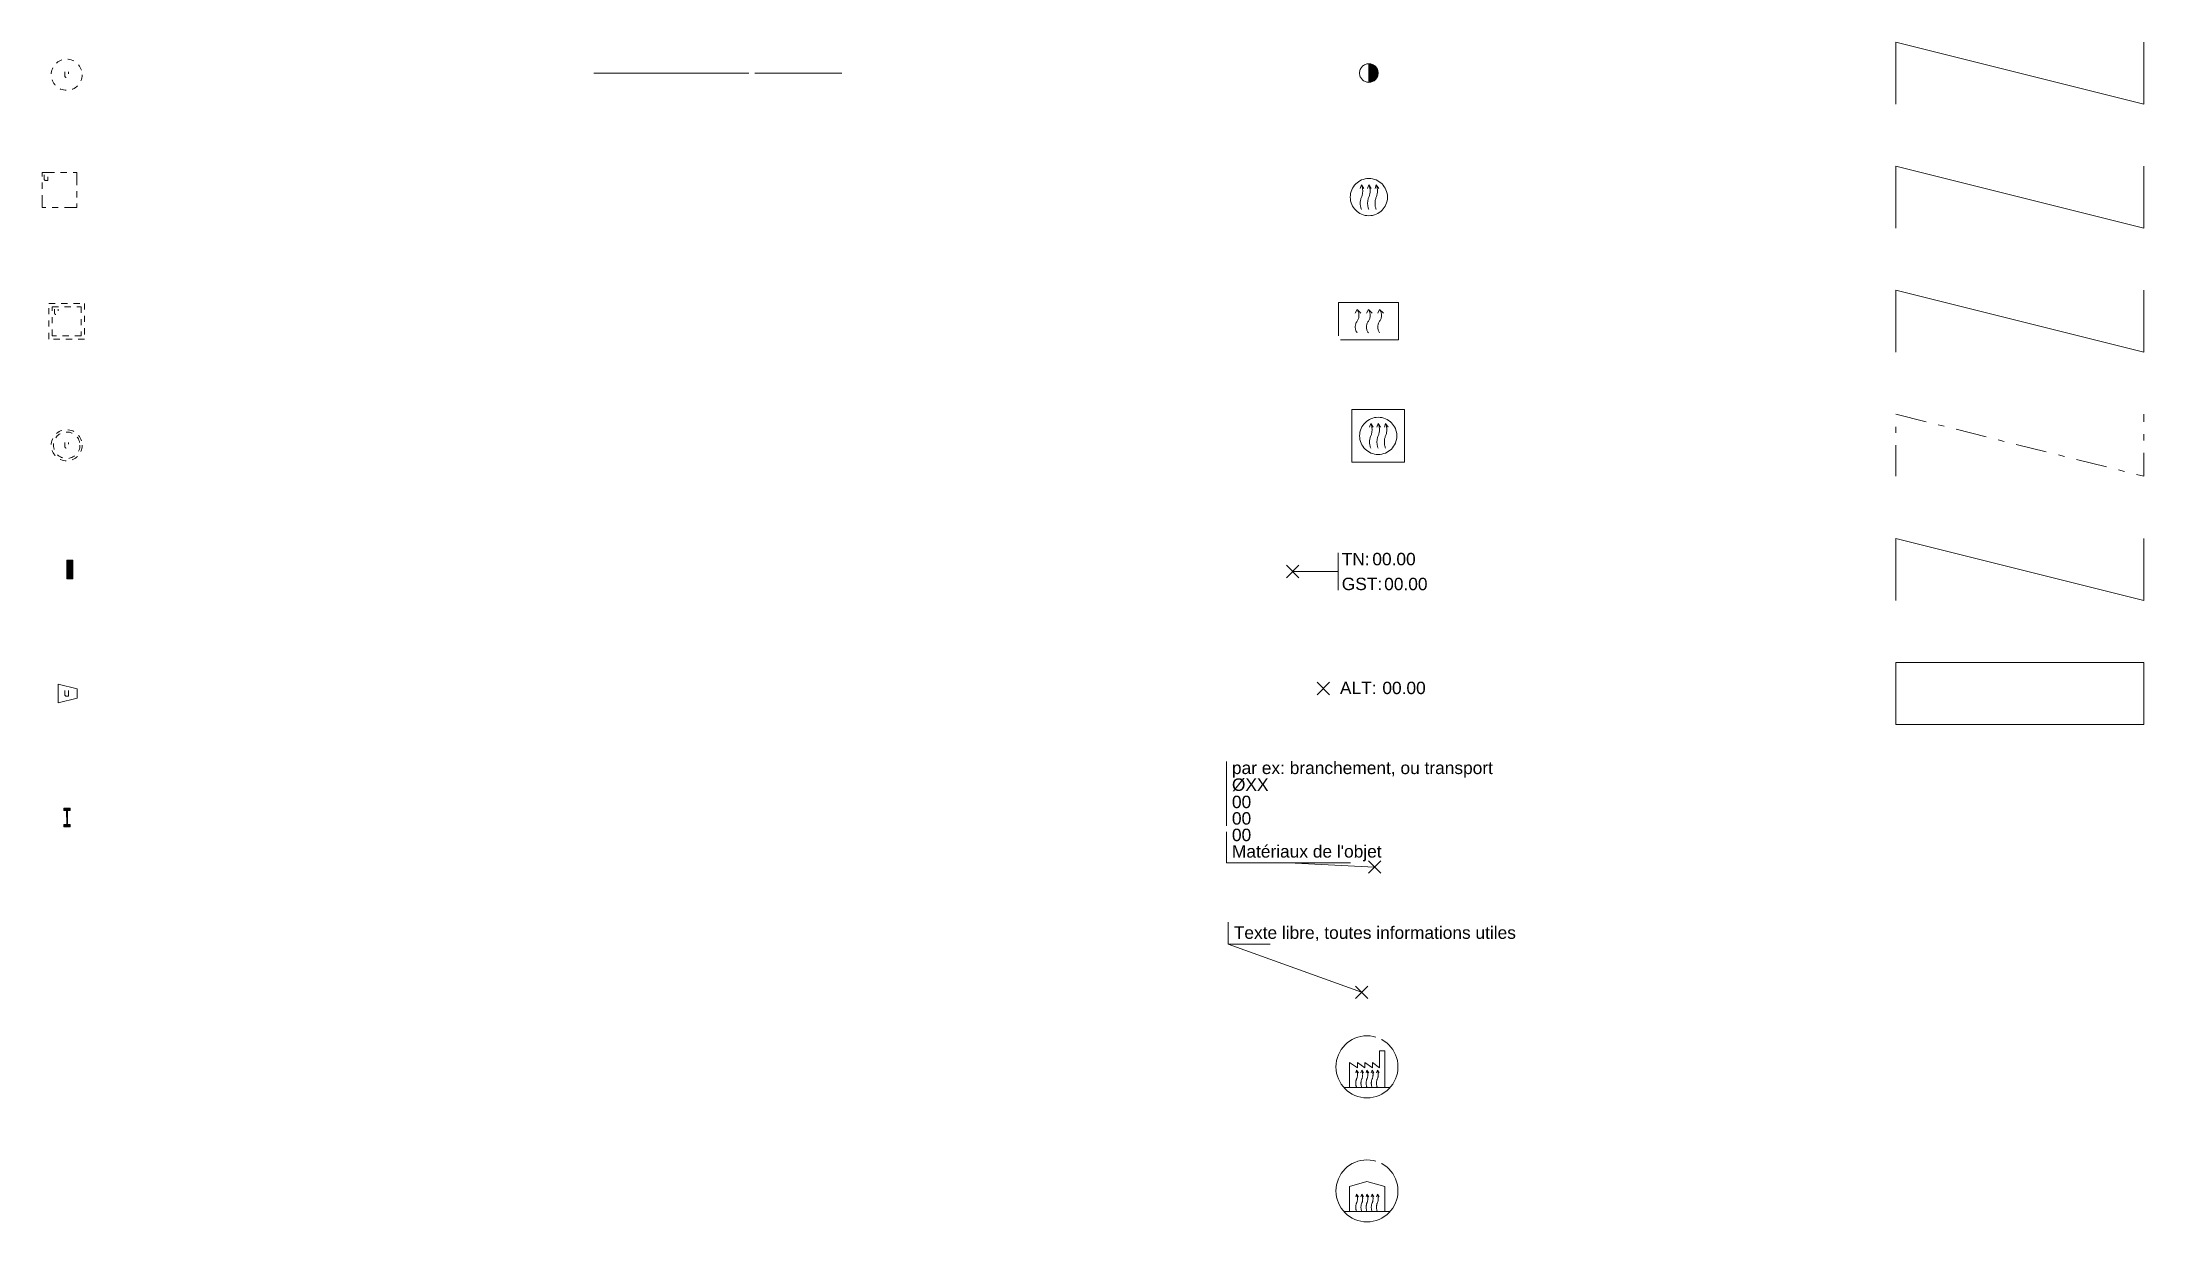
# Model space of a CAD drawing. Header units: metres. Extents: x 3068 to 3311, y 1718 to 1911.
# Drawn here: x 3226.65 to 3260.55, y 1891.73 to 1910.75 of the extents above; entities that cross this region are included whole.
import ezdxf
from ezdxf.enums import TextEntityAlignment as Align

# ---------------------------------------------------------------- set-up
doc = ezdxf.new("R2010")
doc.units = ezdxf.units.M
doc.header["$PDMODE"] = 3
doc.header["$PDSIZE"] = 0.1
for name, pattern in [('EL_0301', [2.5, 2.5, 0]), ('EL_0344', [1, 0.5, -0.2, 0.1, -0.2]), ('Socle_Axe', [0.35, 0.2, -0.05, 0.05, -0.05]), ('Socle_Continu', [2.5, 2.5, 0]), ('Socle_Discontinu', [0.07500000000000001, 0.05, -0.025])]:
    doc.linetypes.add(name, pattern=pattern)
for name, color, linetype, lineweight in [('CHAUF_SCI', 6, 'Socle_Continu', 13), ('CHAUF_SCS', 6, 'Socle_Continu', 13), ('CHAUF_SCT', 6, 'Socle_Continu', 13), ('UNITA_SCT', 54, 'Socle_Continu', 13)]:
    doc.layers.add(name, color=color, linetype=linetype, lineweight=lineweight)
doc.styles.add('Reseaux', font='arial.ttf')
doc.styles.get("Standard").update_dxf_attribs({"font": 'arial.ttf'})
doc.styles.add('Style_2', font='WINGDNG3.TTF')
doc.linetypes.add('EL_0341', pattern='A,3,-0.2,0.2,-0.381,["555",Style_2,S=0.254,R=0,X=-0.254,Y=-0.1],-0.381,0.2,-0.2', length=4.561999999999998)
doc.linetypes.add('EL_0342', pattern='A,2.5,-0.2,0.2,-0.2,0.2,-0.381,["555",Style_2,S=0.254,R=0,X=-0.254,Y=-0.1],-0.381,0.2,-0.2,0.2,-0.2', length=4.862)
doc.linetypes.add('EL_0343', pattern='A,4,-0.381,["555",Style_2,S=0.254,R=0,X=-0.254,Y=-0.1],-0.381', length=4.761999999999999)
doc.linetypes.add('EL_0345', pattern='A,4,-0.254,["| |",Standard,S=0.254,R=0,X=-0.127,Y=-0.1],-0.254', length=4.508)
doc.linetypes.add('EL_0346', pattern='A,0.2,0,["/",Standard,S=0.254,R=0,X=0,Y=0]', length=0.2)

# ---------------------------------------------------------------- blocks, each defined once
blk = doc.blocks.new('EP_0322')
at = {"layer": 'CHAUF_SCS', "linetype": 'Socle_Continu'}
for p, q in [((-0.1190509970806488, 0.1984183284673691), (-0.1388610829931167, 0.1389245768614273)), ((-0.1190509970806488, 0.1984183284673691), (-0.0793673313869476, 0.1389245768614273)), ((-4.547e-13, 0.1984183284673691), (-0.0198100859129227, 0.1389245768614273)), ((-4.547e-13, 0.1984183284673691), (0.0396836656927917, 0.1389245768614273)), ((0.1190509970797393, 0.1984183284673691), (0.0992409111672714, 0.1389245768614273)), ((0.1190509970797393, 0.1984183284673691), (0.1587346627729858, 0.1389245768614273))]:
    blk.add_line(p, q, dxfattribs=at)
at = {"layer": 'CHAUF_SCS', "linetype": 'Socle_Continu', "flags": 128}
for points in [[(-0.1190509970811036, -0.1984183284666869, -0.1999999999977349), (-0.1190509970811036, 4.547e-13, 0.1999999999996576), (-0.1190509970806488, 0.1984183284673691)], [(-9.095e-13, -0.1984183284666869, -0.1999999999977349), (-9.095e-13, 4.547e-13, 0.1999999999996576), (-4.547e-13, 0.1984183284673691)], [(0.1190509970792846, -0.1984183284666869, -0.1999999999977349), (0.1190509970792846, 4.547e-13, 0.1999999999996576), (0.1190509970797393, 0.1984183284673691)]]:
    blk.add_lwpolyline(points, format="xyb", dxfattribs=at)
at = {"layer": 'CHAUF_SCS', "linetype": 'Socle_Continu'}
blk.add_circle((0, 0), 0.3, dxfattribs=at)
at = {"layer": 'CHAUF_SCS', "linetype": 'Socle_Continu', "flags": 9}
for tag, p in [('ID', (0.8808347996696284, 0.6373972396702356)), ('NATURE', (0.8808347996696284, 0.3161148385786419)), ('FAMILLE', (0.8808347996696284, -0.0051675625124972)), ('CALQUE', (0.8808347996696284, -0.3264499636040909)), ('PCRS', (0.8808347996696284, -0.6477323646956848)), ('TYPE', (0.8808347996696284, -0.9690147657872783))]:
    blk.add_attdef(tag, p, '', height=0.2, dxfattribs=at)
blk = doc.blocks.new('EP_0321')
at = {"layer": 'CHAUF_SCS', "linetype": 'Socle_Continu'}
h = blk.add_hatch(color=256, dxfattribs=at)
edge = h.paths.add_edge_path()
edge.add_line((0, -0.1500000000005457), (0, 0.1499999999996362))
edge.add_ellipse((0, -4.547e-13), major_axis=(-0.1060660171781838, 0.1060660171781838), ratio=0.99999999999741, start_angle=225, end_angle=315, ccw=False)
edge.add_ellipse((0, -4.547e-13), major_axis=(0.1060660171781838, 0.1060660171781838), ratio=0.99999999999741, start_angle=225, end_angle=315, ccw=False)
blk.add_line((0, -0.1500000000005457), (0, 0.1499999999996362), dxfattribs=at)
blk.add_circle((0, 0), 0.1500000000001081, dxfattribs=at)
at = {"layer": 'CHAUF_SCS', "linetype": 'Socle_Continu', "flags": 9}
for tag, p in [('ID', (0.5965127651143121, 0.5167112252192965)), ('NATURE', (0.5965127651143121, 0.1954288241277027)), ('FAMILLE', (0.5965127651143121, -0.1258535769634363)), ('CALQUE', (0.5965127651143121, -0.4471359780550303)), ('PCRS', (0.5965127651143121, -0.768418379146624))]:
    blk.add_attdef(tag, p, '', height=0.2, dxfattribs=at)
blk = doc.blocks.new('*U314')
at = {"layer": 'CHAUF_SCI', "linetype": 'Socle_Continu'}
blk.add_line((0.7332988834705249, -4.547e-13), (0, 0), dxfattribs=at)
at = {"layer": 'CHAUF_SCI', "linetype": 'Socle_Continu', "flags": 128}
blk.add_lwpolyline([(0.7332988834700699, -0.3000000000001819), (0.7332988834700699, 0.2999999999992724)], dxfattribs=at)
at = {"layer": 'CHAUF_SCI', "linetype": 'Socle_Continu'}
blk.add_point((0, 0), dxfattribs=at)
at = {"layer": 'CHAUF_SCI', "linetype": 'Socle_Continu', "char_height": 0.2, "attachment_point": 4}
for s, insert in [('TN:', (0.7929617047470856, 0.1999999999993633)), ('GST:', (0.7929617047470856, -0.2012789904506462))]:
    blk.add_mtext_dynamic_manual_height_columns(s, width=0.462726113304143, gutter_width=1, heights=[0], dxfattribs=dict(at, insert=insert))
at = {"layer": 'CHAUF_SCI', "linetype": 'Socle_Continu'}
for tag, p in [('TN', (1.286360096541557, 0.1999999999993633)), ('GST', (1.477163664256294, -0.2012789904506462))]:
    blk.add_attdef(tag, text='', height=0.2, dxfattribs=at).set_placement(p, align=Align.MIDDLE_LEFT)
at = {"layer": 'CHAUF_SCI', "linetype": 'Socle_Continu', "style": 'Reseaux', "flags": 9}
for tag, p in [('ID', (2.428342119356784, 0.0699547082995196)), ('NATURE', (2.428342119356784, -0.2513276927920742))]:
    blk.add_attdef(tag, p, '', height=0.2, dxfattribs=at)
at = {"layer": 'CHAUF_SCI', "linetype": 'Socle_Continu', "flags": 9}
for tag, p in [('FAMILLE', (2.428342119356784, -0.5726100938832133)), ('CALQUE', (2.428342119356784, -0.893892494974807))]:
    blk.add_attdef(tag, p, '', height=0.2, dxfattribs=at)
blk = doc.blocks.new('EP_0323')
at = {"layer": 'CHAUF_SCS', "linetype": 'Socle_Continu'}
for p, q in [((0.3024687500010259, 0.4874999999988178), (0.2722702700034461, 0.4312800000002426)), ((0.3024687500010259, 0.4874999999988178), (0.3629625000012311, 0.4312800000002426)), ((0.4839500000016416, 0.4874999999988178), (0.4537515200040616, 0.4312800000002426)), ((0.4839500000016416, 0.4874999999988178), (0.5444437500018467, 0.4312800000002426)), ((0.6654312500022571, 0.4874999999988178), (0.6352327700046771, 0.4312800000002426)), ((0.6654312500022571, 0.4874999999988178), (0.7259250000024622, 0.4312800000002426))]:
    blk.add_line(p, q, dxfattribs=at)
at = {"layer": 'CHAUF_SCS', "linetype": 'Socle_Continu', "flags": 128}
blk.add_lwpolyline([(0, 0.5999999999985448), (0.9679000000032827, 0.5999999999985448), (0.9679000000032827, 0), (0, 0)], close=True, dxfattribs=at)
for points in [[(0.3024687500010259, 0.1124999999997271, -0.3226333333352642), (0.3024687500010259, 0.2999999999992724, 0.3226333333352642), (0.3024687500010259, 0.4874999999988178)], [(0.4839500000016416, 0.1124999999997271, -0.3226333333352642), (0.4839500000016416, 0.2999999999992724, 0.3226333333352642), (0.4839500000016416, 0.4874999999988178)], [(0.6654312500022571, 0.1124999999997271, -0.3226333333352642), (0.6654312500022571, 0.2999999999992724, 0.3226333333352642), (0.6654312500022571, 0.4874999999988178)]]:
    blk.add_lwpolyline(points, format="xyb", dxfattribs=at)
at = {"layer": 'CHAUF_SCS', "linetype": 'Socle_Continu', "flags": 9}
for tag, p in [('ID', (1.377614190837447, 0.938851058064074)), ('NATURE', (1.377614190837447, 0.6175686569724804)), ('FAMILLE', (1.377614190837447, 0.2962862558813413)), ('CALQUE', (1.377614190837447, -0.0249961452102525)), ('PCRS', (1.377614190837447, -0.3462785463018463))]:
    blk.add_attdef(tag, p, '', height=0.2, dxfattribs=at)
blk = doc.blocks.new('EP_0324')
at = {"layer": 'CHAUF_SCS', "linetype": 'Socle_Continu'}
for p, q in [((0.3061461638894798, 0.6236154894363608), (0.2863360779770119, 0.5641217378304191)), ((0.3061461638894798, 0.6236154894363608), (0.345829829583181, 0.5641217378304191)), ((0.425197160969674, 0.6236154894363608), (0.4053870750572061, 0.5641217378304191)), ((0.425197160969674, 0.6236154894363608), (0.4648808266629203, 0.5641217378304191)), ((0.544248158049868, 0.6236154894363608), (0.5244380721374001, 0.5641217378304191)), ((0.544248158049868, 0.6236154894363608), (0.5839318237431144, 0.5641217378304191))]:
    blk.add_line(p, q, dxfattribs=at)
blk.add_lwpolyline([(0, 0), (0.849999999999909, 0), (0.849999999999909, 0.849999999999909), (0, 0.849999999999909)], close=True, dxfattribs=at)
at = {"layer": 'CHAUF_SCS', "linetype": 'Socle_Continu', "flags": 128}
for points in [[(0.306146163889025, 0.2267788325023048, -0.1999999999977349), (0.306146163889025, 0.4251971609694465, 0.1999999999996576), (0.3061461638894798, 0.6236154894363608)], [(0.4251971609692192, 0.2267788325023048, -0.1999999999977349), (0.4251971609692192, 0.4251971609694465, 0.1999999999996576), (0.425197160969674, 0.6236154894363608)], [(0.5442481580494132, 0.2267788325023048, -0.1999999999977349), (0.5442481580494132, 0.4251971609694465, 0.1999999999996576), (0.544248158049868, 0.6236154894363608)]]:
    blk.add_lwpolyline(points, format="xyb", dxfattribs=at)
at = {"layer": 'CHAUF_SCS', "linetype": 'Socle_Continu'}
blk.add_circle((0.4251971609701286, 0.4251971609689919), 0.3, dxfattribs=at)
at = {"layer": 'CHAUF_SCS', "linetype": 'Socle_Continu', "flags": 9}
for tag, p in [('ID', (1.483800765200611, 0.9518975083447005)), ('NATURE', (1.483800765200611, 0.6306151072531067)), ('FAMILLE', (1.483800765200611, 0.3093327061619675)), ('CALQUE', (1.483800765200611, -0.0119496949296263)), ('PCRS', (1.483800765200611, -0.3332320960212201)), ('TYPE', (1.483800765200611, -0.654514497112814))]:
    blk.add_attdef(tag, p, '', height=0.2, dxfattribs=at)
blk = doc.blocks.new('EP_0326')
at = {"layer": 'CHAUF_SCI', "linetype": 'Socle_Continu'}
blk.add_point((0, 0), dxfattribs=at)
at = {"layer": 'CHAUF_SCI', "linetype": 'Socle_Continu', "insert": (0.2675021382674458, 0.0095432258140136), "char_height": 0.2, "attachment_point": 4}
blk.add_mtext_dynamic_manual_height_columns('ALT:', width=0.462726113304143, gutter_width=1, heights=[0], dxfattribs=at)
at = {"layer": 'CHAUF_SCI', "linetype": 'Socle_Continu'}
blk.add_attdef('ALT', text='', height=0.2, dxfattribs=at).set_placement((0.9517040977766557, 0.0095432258140136), align=Align.MIDDLE_LEFT)
at = {"layer": 'CHAUF_SCI', "linetype": 'Socle_Continu', "style": 'Reseaux', "flags": 9}
for tag, p in [('ID', (2.037735108147899, -0.1057663793321808)), ('NATURE', (2.037735108147899, -0.4270487804237746))]:
    blk.add_attdef(tag, p, '', height=0.2, dxfattribs=at)
at = {"layer": 'CHAUF_SCI', "linetype": 'Socle_Continu', "flags": 9}
for tag, p in [('FAMILLE', (2.037735108147899, -0.7483311815149138)), ('CALQUE', (2.037735108147899, -1.069613582606507)), ('TYPE', (2.050355252807094, -1.357600921890024))]:
    blk.add_attdef(tag, p, '', height=0.2, dxfattribs=at)
blk = doc.blocks.new('*U254')
at = {"layer": 'CHAUF_SCI', "linetype": 'Socle_Continu'}
blk.add_line((-1.389563766990249, 0.0655018126474261), (0, 0), dxfattribs=at)
at = {"layer": 'CHAUF_SCI', "linetype": 'Socle_Continu', "flags": 128}
blk.add_lwpolyline([(-0.3895637669902498, 0.0655018126474261), (-2.389563766990248, 0.0655018126474261), (-2.389563766990248, 1.7040629235305)], dxfattribs=at)
at = {"layer": 'CHAUF_SCI', "linetype": 'Socle_Continu'}
blk.add_point((0, 0), dxfattribs=at)
for tag, p in [('TYPE', (-2.301047120634393, 1.49890808717987)), ('DIAM', (-2.301047120634393, 1.228657302035343)), ('NBR', (-2.301047120634393, 0.9502757174639098)), ('LARG', (-2.301047120634393, 0.684472998339743)), ('HAUT', (-2.301047120634393, 0.4186702792155758)), ('MATER', (-2.301047120634393, 0.1528675600914084))]:
    blk.add_attdef(tag, p, '', height=0.2, dxfattribs=at)
at = {"layer": 'CHAUF_SCI', "linetype": 'Socle_Continu', "flags": 9}
for tag, p in [('ID', (2.469855471824756, 1.418292619131534)), ('NATURE', (2.469855471824756, 1.097010218039939)), ('FAMILLE', (2.469855471824756, 0.7757278169488018)), ('CALQUE', (2.469855471824756, 0.4544454158567534))]:
    blk.add_attdef(tag, p, '', height=0.2, dxfattribs=at)
blk = doc.blocks.new('*U256')
at = {"layer": 'CHAUF_SCI', "linetype": 'Socle_Continu'}
blk.add_line((-2.149890057676201, 0.7729236466866496), (0, 0), dxfattribs=at)
at = {"layer": 'CHAUF_SCI', "linetype": 'Socle_Continu', "flags": 128}
blk.add_lwpolyline([(-1.47684570600677, 0.7729236466866496), (-2.149890057676201, 0.7729236466866496), (-2.149890057676201, 1.129924663553538)], dxfattribs=at)
at = {"layer": 'CHAUF_SCI', "linetype": 'Socle_Continu'}
blk.add_point((0, 0), dxfattribs=at)
blk.add_attdef('TXT', (-2.061373411320345, 0.8602893941306318), '', height=0.2, dxfattribs=at)
at = {"layer": 'CHAUF_SCI', "linetype": 'Socle_Continu', "flags": 9}
for tag, p in [('ID', (1.966910856377126, 0.1439631957539404)), ('NATURE', (1.966910856377126, -0.1773192053376533)), ('FAMILLE', (1.966910856377126, -0.4986016064287925)), ('CALQUE', (1.966910856377126, -0.8198840075208407)), ('PCRS', (1.966910856377126, -1.141166408612889))]:
    blk.add_attdef(tag, p, '', height=0.2, dxfattribs=at)
blk = doc.blocks.new('EP_2201')
at = {"layer": 'CHAUF_SCI', "linetype": 'Socle_Continu'}
for p, q in [((-0.3729436050039112, -0.3330361354067008), (0.3729436050039112, -0.3330361354067008)), ((-0.1671838786160151, -0.0543963377131149), (-0.1810935773155506, -0.0961700161824411)), ((-0.1671838786160151, -0.0543963377131149), (-0.1393198988462245, -0.0961700161824411)), ((-0.0835919393080076, -0.0543963377131149), (-0.0975016380075431, -0.0961700161824411)), ((-0.0835919393080076, -0.0543963377131149), (-0.055727959538217, -0.0961700161824411)), ((0, -0.0543963377131149), (-0.0139096986995355, -0.0961700161824411)), ((0, -0.0543963377131149), (0.0278639797693359, -0.0961700161824411)), ((0.0835919393084623, -0.0543963377131149), (0.0696822406084721, -0.0961700161824411)), ((0.0835919393084623, -0.0543963377131149), (0.1114559190773434, -0.0961700161824411)), ((0.1671838786164699, -0.0543963377131149), (0.1532741799164796, -0.0961700161824411)), ((0.1671838786164699, -0.0543963377131149), (0.195047858385351, -0.0961700161824411))]:
    blk.add_line(p, q, dxfattribs=at)
at = {"layer": 'CHAUF_SCI', "linetype": 'Socle_Continu', "flags": 128}
blk.add_lwpolyline([(-0.2831035712188168, -0.3330361354067008), (-0.2831035712188168, 0.0710375263759033), (-0.154491767422769, -0.016167608416481), (-0.1544917674232238, 0.0710375263759033), (-0.0330261560266081, -0.016167608416481), (-0.0330261560266081, 0.0710375263759033), (0.0908215195022422, -0.016167608416481), (0.0908215195022422, 0.071037526375676), (0.2003800867987593, -0.016167608416481), (0.2003800867987593, 0.2598662678685741), (0.2861212893294578, 0.2598662678685741), (0.2861212893294578, -0.3330361354067008)], dxfattribs=at)
for points in [[(-0.1671838786160151, -0.3330361354064735, -0.1999999999977349), (-0.1671838786160151, -0.1937162365597942, 0.1999999999996576), (-0.1671838786160151, -0.0543963377131149)], [(-0.0835919393080076, -0.3330361354064735, -0.1999999999977349), (-0.0835919393080076, -0.1937162365597942, 0.1999999999996576), (-0.0835919393080076, -0.0543963377131149)], [(0, -0.3330361354064735, -0.1999999999977349), (0, -0.1937162365597942, 0.1999999999996576), (0, -0.0543963377131149)], [(0.0835919393080076, -0.3330361354064735, -0.1999999999977349), (0.0835919393080076, -0.1937162365597942, 0.1999999999996576), (0.0835919393084623, -0.0543963377131149)], [(0.1671838786160151, -0.3330361354064735, -0.1999999999977349), (0.1671838786160151, -0.1937162365597942, 0.1999999999996576), (0.1671838786164699, -0.0543963377131149)]]:
    blk.add_lwpolyline(points, format="xyb", dxfattribs=at)
at = {"layer": 'CHAUF_SCI', "linetype": 'Socle_Continu'}
blk.add_circle((0, 0), 0.5, dxfattribs=at)
at = {"layer": 'CHAUF_SCI', "linetype": 'Socle_Continu', "flags": 9}
for tag, p in [('ID', (1.040975939055897, 0.4466461115796392)), ('NATURE', (1.040975939055897, 0.1253637104880454)), ('FAMILLE', (1.040975939055897, -0.1959186906030936)), ('CALQUE', (1.040975939055897, -0.5172010916946875))]:
    blk.add_attdef(tag, p, '', height=0.2, dxfattribs=at)
blk = doc.blocks.new('EP_2202')
at = {"layer": 'CHAUF_SCI', "linetype": 'Socle_Continu'}
for p, q in [((-0.3729436050039112, -0.3330361354067008), (0.3729436050039112, -0.3330361354067008)), ((-0.1671838786160151, -0.0543963377131149), (-0.1810935773155506, -0.0961700161824411)), ((-0.1671838786160151, -0.0543963377131149), (-0.1393198988462245, -0.0961700161824411)), ((-0.0835919393080076, -0.0543963377131149), (-0.0975016380075431, -0.0961700161824411)), ((-0.0835919393080076, -0.0543963377131149), (-0.055727959538217, -0.0961700161824411)), ((0, -0.0543963377131149), (-0.0139096986995355, -0.0961700161824411)), ((0, -0.0543963377131149), (0.0278639797693359, -0.0961700161824411)), ((0.0835919393084623, -0.0543963377131149), (0.0696822406084721, -0.0961700161824411)), ((0.0835919393084623, -0.0543963377131149), (0.1114559190773434, -0.0961700161824411)), ((0.1671838786164699, -0.0543963377131149), (0.1532741799164796, -0.0961700161824411)), ((0.1671838786164699, -0.0543963377131149), (0.195047858385351, -0.0961700161824411))]:
    blk.add_line(p, q, dxfattribs=at)
at = {"layer": 'CHAUF_SCI', "linetype": 'Socle_Continu', "flags": 128}
blk.add_lwpolyline([(-0.2831035712188168, -0.3330361354067008), (-0.2831035712188168, 0.0710375263759033), (0, 0.1521866449420486), (0.2861212893294578, 0.0710375263759033), (0.2861212893294578, -0.3330361354067008)], dxfattribs=at)
for points in [[(-0.1671838786160151, -0.3330361354064735, -0.1999999999977349), (-0.1671838786160151, -0.1937162365597942, 0.1999999999996576), (-0.1671838786160151, -0.0543963377131149)], [(-0.0835919393080076, -0.3330361354064735, -0.1999999999977349), (-0.0835919393080076, -0.1937162365597942, 0.1999999999996576), (-0.0835919393080076, -0.0543963377131149)], [(0, -0.3330361354064735, -0.1999999999977349), (0, -0.1937162365597942, 0.1999999999996576), (0, -0.0543963377131149)], [(0.0835919393080076, -0.3330361354064735, -0.1999999999977349), (0.0835919393080076, -0.1937162365597942, 0.1999999999996576), (0.0835919393084623, -0.0543963377131149)], [(0.1671838786160151, -0.3330361354064735, -0.1999999999977349), (0.1671838786160151, -0.1937162365597942, 0.1999999999996576), (0.1671838786164699, -0.0543963377131149)]]:
    blk.add_lwpolyline(points, format="xyb", dxfattribs=at)
at = {"layer": 'CHAUF_SCI', "linetype": 'Socle_Continu'}
blk.add_circle((0, 0), 0.5, dxfattribs=at)
at = {"layer": 'CHAUF_SCI', "linetype": 'Socle_Continu', "flags": 9}
for tag, p in [('ID', (1.040975939055897, 0.4466461115796392)), ('NATURE', (1.040975939055897, 0.1253637104880454)), ('FAMILLE', (1.040975939055897, -0.1959186906030936)), ('CALQUE', (1.040975939055897, -0.5172010916946875))]:
    blk.add_attdef(tag, p, '', height=0.2, dxfattribs=at)
blk = doc.blocks.new('DP_0287')
at = {"layer": 'UNITA_SCT', "linetype": 'Socle_Continu'}
blk.add_hatch(color=256, dxfattribs=at).paths.add_polyline_path([(0.056137428764032, 0.1500421660459779), (-0.0438625430833781, 0.1499671291123832), (-0.0438344042331664, 0.1124671396698886), (-8.44165501803e-05, 0.1124999683281658), (8.44165501803e-05, -0.1124999683281658), (-0.0436655711328058, -0.1125327969864429), (-0.0436374322830489, -0.1500327864293922), (0.0563625395643612, -0.1499577494957975), (0.0563344007141495, -0.112457760053303), (0.0125844130311634, -0.1124905887115801), (0.0124155799308028, 0.1125093479447514), (0.0561655676137889, 0.1125421766030286)])
for p, q in [((0.056137428764032, 0.1500421660459779), (-0.0438625430833781, 0.1499671291123832)), ((-0.0438625430833781, 0.1499671291123832), (-0.0438344042331664, 0.1124671396698886)), ((-0.0438344042331664, 0.1124671396698886), (-8.44165501803e-05, 0.1124999683281658)), ((-8.44165501803e-05, 0.1124999683281658), (8.44165501803e-05, -0.1124999683281658)), ((0.0124155799308028, 0.1125093479447514), (0.0561655676137889, 0.1125421766030286)), ((0.0125844130311634, -0.1124905887115801), (0.0124155799308028, 0.1125093479447514)), ((0.0561655676137889, 0.1125421766030286), (0.056137428764032, 0.1500421660459779)), ((8.44165501803e-05, -0.1124999683281658), (-0.0436655711328058, -0.1125327969864429)), ((-0.0436655711328058, -0.1125327969864429), (-0.0436374322830489, -0.1500327864293922)), ((-0.0436374322830489, -0.1500327864293922), (0.0563625395643612, -0.1499577494957975)), ((0.0563344007141495, -0.112457760053303), (0.0125844130311634, -0.1124905887115801)), ((0.0563625395643612, -0.1499577494957975), (0.0563344007141495, -0.112457760053303))]:
    blk.add_line(p, q, dxfattribs=at)
at = {"layer": 'UNITA_SCT', "linetype": 'Socle_Continu', "flags": 9}
for tag, p in [('ID', (0.7046697257210326, -0.0376279695908579)), ('NATURE', (0.7046697257210326, -0.3589103706824517)), ('FAMILLE', (0.7046697257210326, -0.6801927717735908)), ('CALQUE', (0.7046697257210326, -1.001475172865184))]:
    blk.add_attdef(tag, p, '', height=0.2, dxfattribs=at)
blk = doc.blocks.new('DP_0281')
at = {"layer": 'UNITA_SCT', "linetype": 'Socle_Discontinu', "flags": 128}
blk.add_lwpolyline([(-0.0299150883338371, 0.0449391105171344), (-0.0299150883338371, -0.0187467886962622, 0.410801809704641), (-0.0037227665279715, -0.044939110501673), (0.0299150883802213, -0.044939110501673), (0.0299150883802213, 0.0449391105171344)], format="xyb", dxfattribs=at)
at = {"layer": 'UNITA_SCT', "linetype": 'Socle_Discontinu'}
blk.add_circle((0, 0), 0.2503333851046053, dxfattribs=at)
at = {"layer": 'UNITA_SCT', "linetype": 'Socle_Discontinu', "flags": 9}
for tag, p in [('ID', (0.6488332628564422, 0.3686656487554956)), ('NATURE', (0.6488332628564422, 0.0473832476639018)), ('FAMILLE', (0.6488332628564422, -0.2738991534272372)), ('CALQUE', (0.6488332628564422, -0.5951815545188311))]:
    blk.add_attdef(tag, p, '', height=0.2, dxfattribs=at)
blk = doc.blocks.new('DP_0285')
at = {"layer": 'UNITA_SCT', "linetype": 'Socle_Continu'}
blk.add_hatch(color=256, dxfattribs=at).paths.add_polyline_path([(0.1000600772908911, 0.1499599310895974), (0.099939906662712, -0.1500400448417167), (-6.00853140895e-05, -0.1499999879656571), (6.00853140895e-05, 0.1499999879656571)])
for p, q in [((-6.00853140895e-05, -0.1499999879656571), (6.00853140895e-05, 0.1499999879656571)), ((6.00853140895e-05, 0.1499999879656571), (0.1000600772908911, 0.1499599310895974)), ((0.1000600772908911, 0.1499599310895974), (0.099939906662712, -0.1500400448417167)), ((0.099939906662712, -0.1500400448417167), (-6.00853140895e-05, -0.1499999879656571))]:
    blk.add_line(p, q, dxfattribs=at)
at = {"layer": 'UNITA_SCT', "linetype": 'Socle_Continu', "flags": 9}
for tag, p in [('ID', (0.8303158394178352, 0.0276169271141953)), ('NATURE', (0.8303158394178352, -0.2936654739773985)), ('FAMILLE', (0.8303158394178352, -0.6149478750685377)), ('CALQUE', (0.8303158394178352, -0.9362302761601311))]:
    blk.add_attdef(tag, p, '', height=0.2, dxfattribs=at)
blk = doc.blocks.new('DP_0286')
at = {"layer": 'UNITA_SCT', "linetype": 'Socle_Continu', "flags": 128}
blk.add_lwpolyline([(-0.1361823266570354, 0.1504362458106243), (-0.1361823266570354, -0.1504362458110791), (0.1702279083210669, -0.075218122906108), (0.1702279083210669, 0.0752181229056532)], close=True, dxfattribs=at)
blk.add_lwpolyline([(-0.0299150883570292, 0.0449391105094037), (-0.0299150883570292, -0.0187467887039929, 0.410801809704641), (-0.0037227665511637, -0.0449391105094037), (0.0299150883570292, -0.0449391105094037), (0.0299150883570292, 0.0449391105094037)], format="xyb", dxfattribs=at)
at = {"layer": 'UNITA_SCT', "linetype": 'Socle_Continu', "flags": 9}
for tag, p in [('ID', (0.7353358140658202, 0.034596778455807)), ('NATURE', (0.7353358140658202, -0.2866856226357868)), ('FAMILLE', (0.7353358140658202, -0.6079680237269259)), ('CALQUE', (0.7353358140658202, -0.9292504248185196))]:
    blk.add_attdef(tag, p, '', height=0.2, dxfattribs=at)
blk = doc.blocks.new('DP_0282')
at = {"layer": 'UNITA_SCT', "linetype": 'Socle_Axe'}
blk.add_lwpolyline([(0, 0.5618545051861475), (0.5618545051861475, 0.5618545051861475), (0.5618545051861475, 0), (0, 0)], close=True, dxfattribs=at)
at = {"layer": 'UNITA_SCT', "linetype": 'Socle_Axe', "flags": 128}
blk.add_lwpolyline([(0.0342222961257903, 0.5241310127798898), (0.0342222961257903, 0.4604451135664931, 0.410801809704641), (0.0604146179316558, 0.4342527917610825), (0.0940524728398487, 0.4342527917610825), (0.0940524728398487, 0.5241310127798898)], format="xyb", dxfattribs=at)
at = {"layer": 'UNITA_SCT', "linetype": 'Socle_Continu', "flags": 9}
for tag, p in [('ID', (1.080880058513685, 0.3417512162100138)), ('NATURE', (1.080880058513685, 0.02046881511842)), ('FAMILLE', (1.080880058513685, -0.300813585972719)), ('CALQUE', (1.080880058513685, -0.6220959870643128))]:
    blk.add_attdef(tag, p, '', height=0.2, dxfattribs=at)
blk = doc.blocks.new('DP_0283')
at = {"layer": 'UNITA_SCT', "linetype": 'Socle_Discontinu'}
for points in [[(0, 0.5755153255986443), (0.5755153255986443, 0.5755153255986443), (0.5755153255986443, 0), (0, 0)], [(0.0539833375423768, 0.5215895395913323), (0.5215895395913323, 0.5215895395913323), (0.5215895395913323, 0.0539833375423768), (0.0539833375423768, 0.0539833375423768)]]:
    blk.add_lwpolyline(points, close=True, dxfattribs=at)
at = {"layer": 'UNITA_SCT', "linetype": 'Socle_Discontinu', "flags": 128}
blk.add_lwpolyline([(0.0932028798015381, 0.4830496076599502), (0.0932028798015381, 0.4193637084465536, 0.410801809704641), (0.1193952016074036, 0.3931713866411428), (0.1530330565155964, 0.3931713866411428), (0.1530330565155964, 0.4830496076599502)], format="xyb", dxfattribs=at)
at = {"layer": 'UNITA_SCT', "linetype": 'Socle_Discontinu', "flags": 9}
for tag, p in [('ID', (1.038643939192297, 0.6559524060367039)), ('NATURE', (1.038643939192297, 0.3346700049451101)), ('FAMILLE', (1.038643939192297, 0.0133876038539711)), ('CALQUE', (1.038643939192297, -0.3078947972376227))]:
    blk.add_attdef(tag, p, '', height=0.2, dxfattribs=at)
blk = doc.blocks.new('DP_0284')
at = {"layer": 'UNITA_SCT', "linetype": 'Socle_Discontinu', "flags": 128}
blk.add_lwpolyline([(-0.0299150883570292, 0.0449391105094037), (-0.0299150883570292, -0.0187467887039929, 0.410801809704641), (-0.0037227665511637, -0.0449391105094037), (0.0299150883570292, -0.0449391105094037), (0.0299150883570292, 0.0449391105094037)], format="xyb", dxfattribs=at)
at = {"layer": 'UNITA_SCT', "linetype": 'Socle_Discontinu'}
for radius in [0.2503333851175097, 0.2139264825831015]:
    blk.add_circle((0, 0), radius, dxfattribs=at)
at = {"layer": 'UNITA_SCT', "linetype": 'Socle_Discontinu', "flags": 9}
for tag, p in [('ID', (0.7807227257626437, 0.3526344078818511)), ('NATURE', (0.7807227257626437, 0.0313520067902573)), ('FAMILLE', (0.7807227257626437, -0.2899303943008817)), ('CALQUE', (0.7807227257626437, -0.6112127953924757))]:
    blk.add_attdef(tag, p, '', height=0.2, dxfattribs=at)

msp = doc.modelspace()

# ---------------------------------------------------------------- linework, layer by layer
at = {"layer": 'CHAUF_SCS', "linetype": 'EL_0301', "flags": 128}
msp.add_lwpolyline([(3235.549248891023, 1910.253361774257), (3239.549248891023, 1910.253361774257)], dxfattribs=at)
at = {"layer": 'CHAUF_SCT', "linetype": 'EL_0341', "flags": 128}
msp.add_lwpolyline([(3256.549248891024, 1909.753361774257), (3256.549248891024, 1910.753361774257), (3260.549248891024, 1909.753361774257), (3260.549248891024, 1910.753361774257)], dxfattribs=at)
at = {"layer": 'CHAUF_SCT', "linetype": 'EL_0342', "flags": 128}
msp.add_lwpolyline([(3256.549248891024, 1907.753361774257), (3256.549248891024, 1908.753361774257), (3260.549248891024, 1907.753361774257), (3260.549248891024, 1908.753361774257)], dxfattribs=at)
at = {"layer": 'CHAUF_SCT', "linetype": 'EL_0343', "flags": 128}
msp.add_lwpolyline([(3256.549248891024, 1905.753361774257), (3256.549248891024, 1906.753361774257), (3260.549248891024, 1905.753361774257), (3260.549248891024, 1906.753361774257)], dxfattribs=at)
at = {"layer": 'CHAUF_SCT', "linetype": 'EL_0344', "flags": 128}
msp.add_lwpolyline([(3256.549248891024, 1903.753361774257), (3256.549248891024, 1904.753361774257), (3260.549248891024, 1903.753361774257), (3260.549248891024, 1904.753361774257)], dxfattribs=at)
at = {"layer": 'CHAUF_SCT', "linetype": 'EL_0345', "flags": 128}
msp.add_lwpolyline([(3256.549248891024, 1901.753361774257), (3256.549248891024, 1902.753361774257), (3260.549248891024, 1901.753361774257), (3260.549248891024, 1902.753361774257)], dxfattribs=at)
at = {"layer": 'CHAUF_SCT', "linetype": 'EL_0346'}
msp.add_lwpolyline([(3256.549248891024, 1900.753361774257), (3260.549248891024, 1900.753361774257), (3260.549248891024, 1899.753361774257), (3256.549248891024, 1899.753361774257)], close=True, dxfattribs=at)

# ---------------------------------------------------------------- block references
at = {"layer": 'CHAUF_SCI', "linetype": 'Socle_Continu'}
for name, p, values in [('*U314', (3246.819172336162, 1902.218975960856), {'TN': '00.00', 'GST': '00.00'}), ('EP_0326', (3247.315407347699, 1900.333127027105), {'ALT': '00.00'}), ('*U254', (3248.142280242183, 1897.454556412337), {'TYPE': 'par ex: branchement, ou transport', 'DIAM': 'ØXX', 'NBR': '00', 'LARG': '00', 'HAUT': '00', 'MATER': "Matériaux de l'objet"}), ('*U256', (3247.932534058822, 1895.437093908605), {'TXT': 'Texte libre, toutes informations utiles'})]:
    msp.add_blockref(name, p, dxfattribs=at).add_auto_attribs(values)
for name, p in [('EP_2201', (3248.019241697092, 1894.233979542404)), ('EP_2202', (3248.019241697092, 1892.233979542403))]:
    msp.add_blockref(name, p, dxfattribs=at)
at = {"layer": 'CHAUF_SCS', "linetype": 'Socle_Continu'}
for name, p in [('EP_0321', (3248.049248891025, 1910.253361774257)), ('EP_0322', (3248.049248891023, 1908.253361774257)), ('EP_0323', (3247.557597856719, 1905.952584701664)), ('EP_0324', (3247.774801730051, 1903.980214613289))]:
    msp.add_blockref(name, p, dxfattribs=at)
at = {"layer": 'UNITA_SCT', "linetype": 'Socle_Continu'}
for name, p in [('DP_0281', (3227.049248891, 1910.226372406226)), ('DP_0282', (3226.6519493215, 1908.086820213912)), ('DP_0283', (3226.761491228224, 1905.965604111457)), ('DP_0284', (3227.049248891024, 1904.253361774257)), ('DP_0285', (3227.049248891024, 1902.253361774257)), ('DP_0286', (3227.049248891024, 1900.253361774258)), ('DP_0287', (3227.049051730054, 1898.253164613288))]:
    msp.add_blockref(name, p, dxfattribs=at)

doc.saveas('drawing.dxf')
